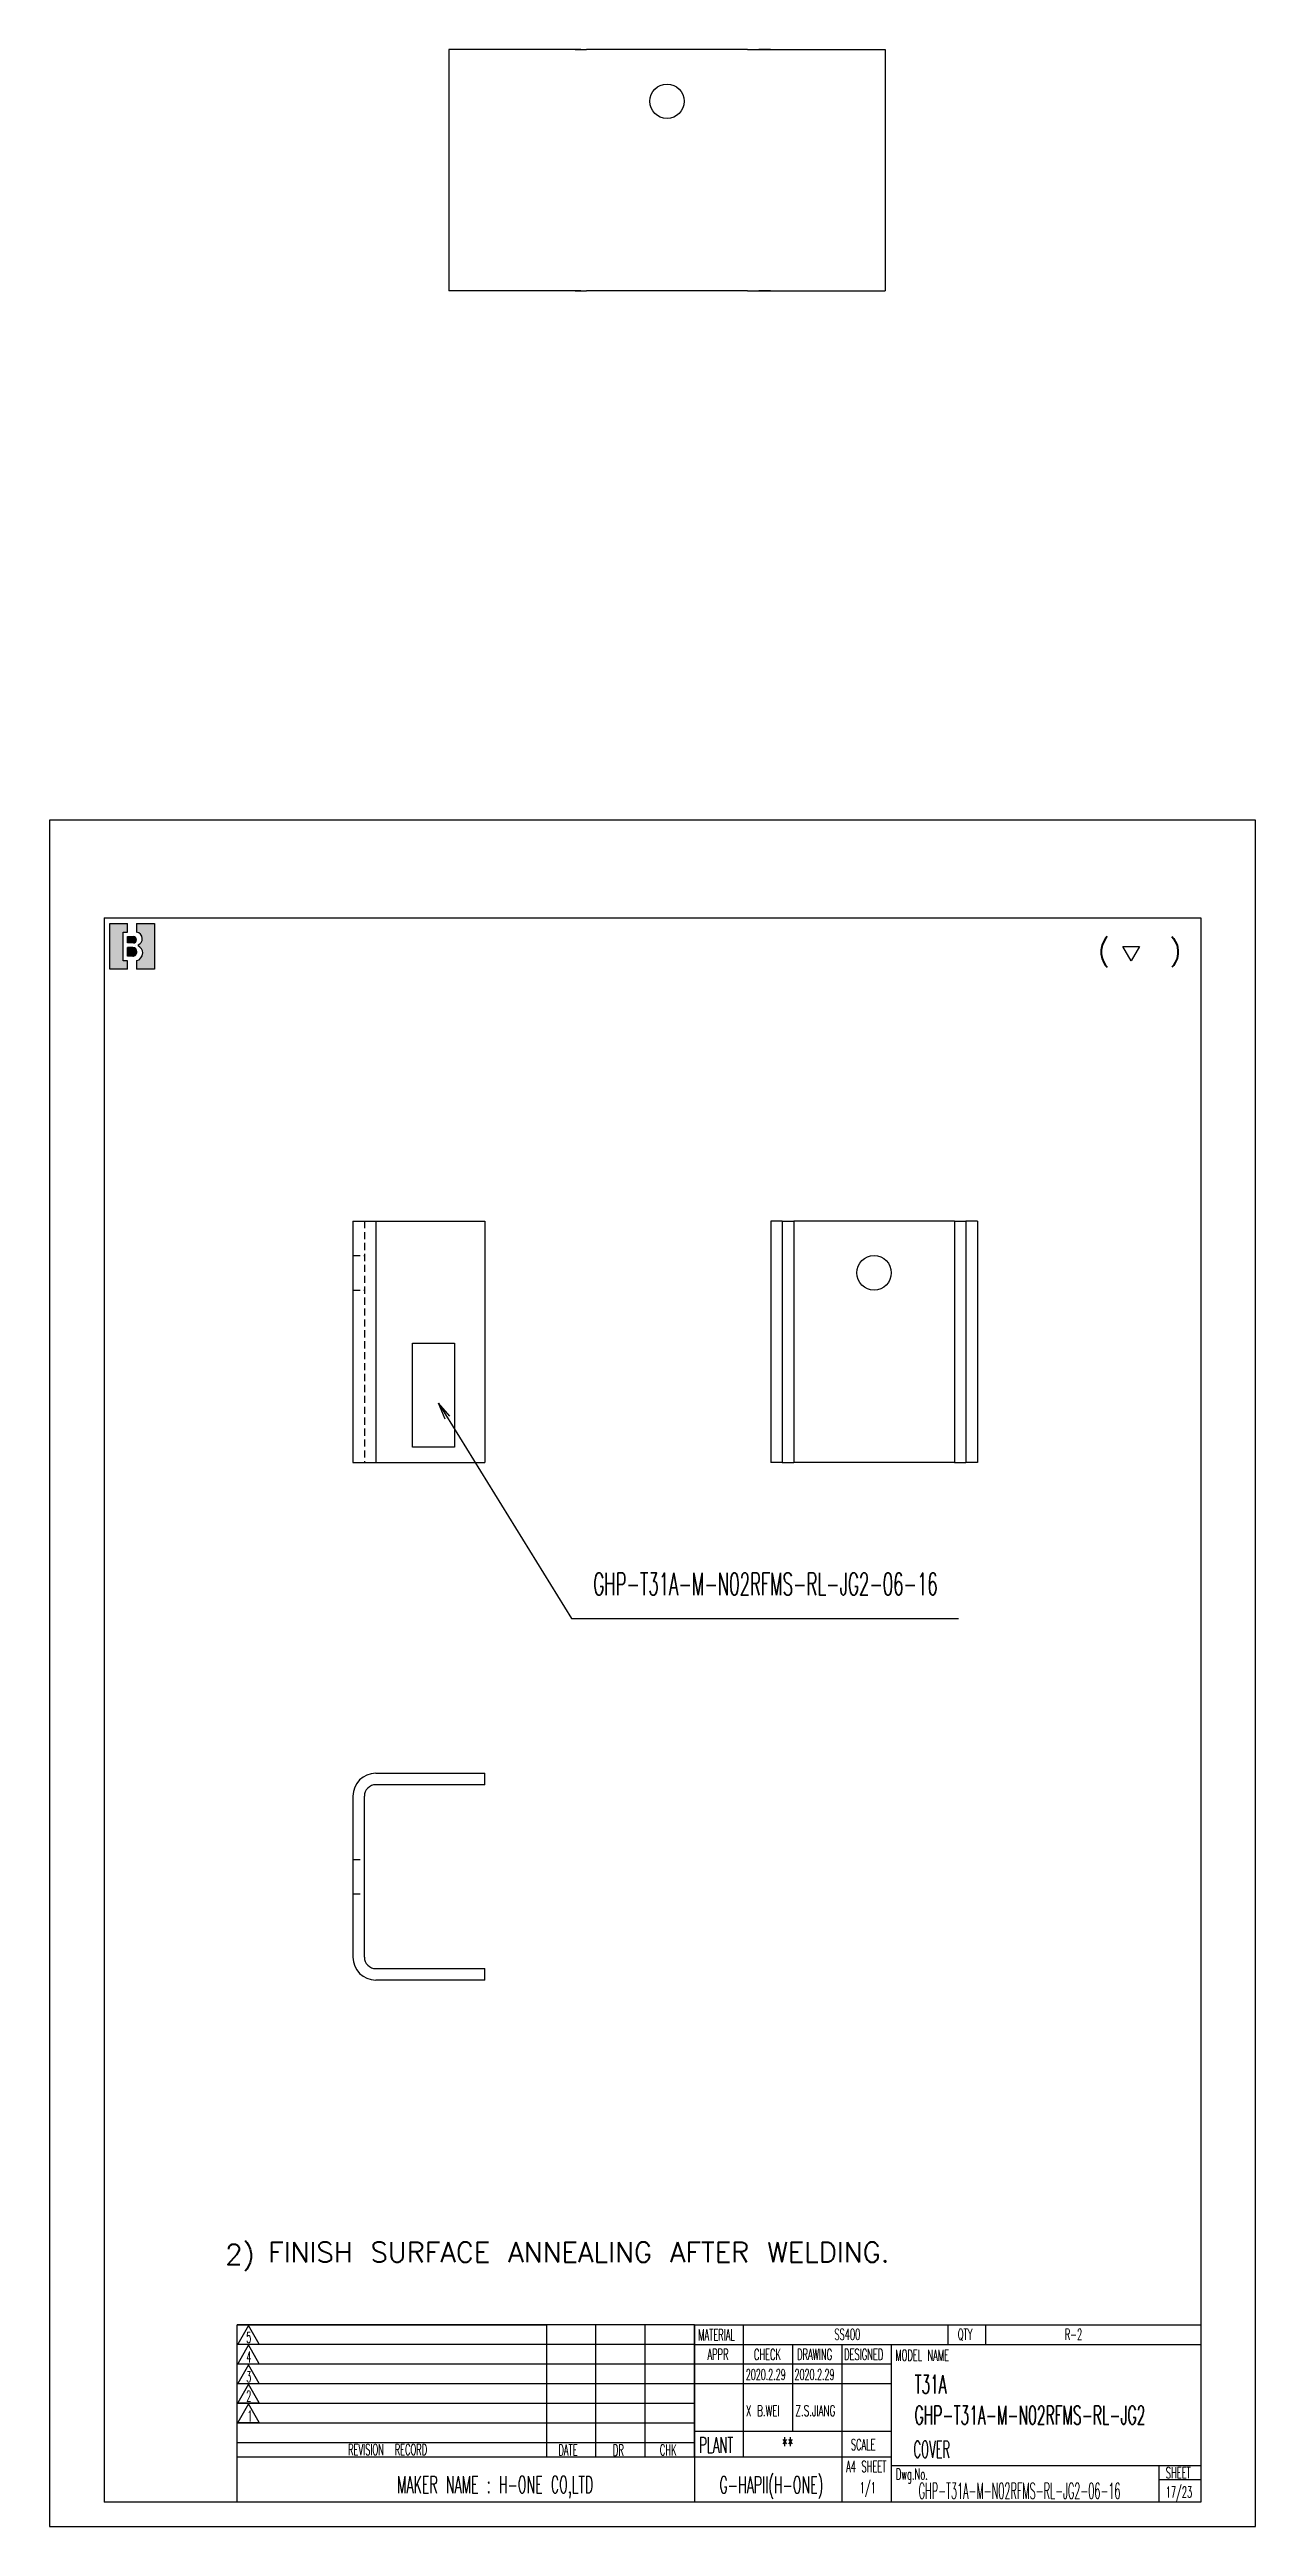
# Model space of a CAD drawing. Header units: inches. Extents: x 13596 to 14297, y 9714 to 10145.
# Drawn here: x 13596.4 to 13806.4, y 9714 to 10145.2 of the extents above; entities that cross this region are included whole.
import ezdxf

# ---------------------------------------------------------------- set-up
doc = ezdxf.new("R2010")
doc.units = ezdxf.units.IN
doc.header["$MEASUREMENT"] = 0
doc.linetypes.add('HIDDEN-HOKUTO', pattern=[3.8, 2.5, -1.3])
doc.layers.add('AM_4', color=253, linetype='Continuous', lineweight=25)
doc.layers.add('标注层', color=253, linetype='Continuous', lineweight=13)
for name, color, linetype in [('AM_HID', 1, 'HIDDEN-HOKUTO'), ('AM_VIS', 7, 'Continuous'), ('list', 3, 'Continuous'), ('title_frame', 7, 'Continuous')]:
    doc.layers.add(name, color=color, linetype=linetype)
doc.styles.add('MX_NOTE_STANDARD', font='txt.shx', dxfattribs={"bigfont": 'bigfont.shx'})
doc.styles.get("Standard").update_dxf_attribs({"font": 'txt', "bigfont": 'gbcbig.shx'})
doc.dimstyles.new('STANDARD 1-1', dxfattribs={"dimtxt": 3.5, "dimasz": 3, "dimexe": 1, "dimexo": 0, "dimgap": 1, "dimtad": 3, "dimdsep": 46, "dimtxsty": 'Standard', "dimblk1": 'OPEN', "dimblk2": 'OPEN', "dimsah": 1, "dimcen": 0, "dimclrd": 256, "dimclre": 256, "dimclrt": 3, "dimazin": 2, "dimtfac": 1, "dimtmove": 0, "dimatfit": 3, "dimldrblk": 'OPEN', "dimfxl": 1, "dimtolj": 1, "dimlwd": 25, "dimlwe": 25, "dimarcsym": 0})

msp = doc.modelspace()

# ---------------------------------------------------------------- texts
at = {"layer": 'list', "linetype": 'Continuous', "ltscale": 2}
for s, p in [('2) ', (13626.99889945701, 9759.639653271659)), ('FINISH SURFACE ANNEALING AFTER WELDING.', (13634.46496312512, 9760.013792182725))]:
    msp.add_text(s, height=3.5, dxfattribs=at).set_placement(p)
at = {"layer": 'title_frame', "color": 3, "style": 'MX_NOTE_STANDARD'}
for s, height, width, p in [('GHP-T31A-M-N02RFMS-RL-JG2-06-16', 3.866688, 0.5450000000000002, (13691.09345355257, 9876.137763205725)), ('MATERIAL', 1.933344, 0.5450000000000002, (13709.36574429449, 9746.413459723639)), ('SS400', 1.933344, 0.5450000000000002, (13733.06698435176, 9746.497385742723)), ('QTY', 1.933344, 0.5450000000000002, (13754.56674509421, 9746.497385742723)), ('R-2', 1.933344, 0.5450000000000002, (13773.19456423181, 9746.497385742723)), ('5', 1.87964, 0.5450000000000002, (13630.65389648066, 9745.989499277288)), ('4', 1.87964, 0.5450000000000002, (13630.65389648066, 9742.581753227742)), ('APPR', 1.933344, 0.5450000000000002, (13710.96142370524, 9743.011701414738)), ('CHECK', 1.933344, 0.5450000000000002, (13719.05728348051, 9743.011701414738)), ('DRAWING', 1.933344, 0.5450000000000002, (13726.57678407456, 9743.011701414738)), ('DESIGNED', 1.933344, 0.5450000000000002, (13734.76826379909, 9743.011701414738)), ('MODEL NAME', 1.933344, 0.5450000000000002, (13743.696703506, 9742.864349468871)), ('3', 1.87964, 0.5450000000000002, (13630.65389648066, 9739.122806628087)), ('2020.2.29', 1.862, 0.5450000000000002, (13717.63507993289, 9739.545356492816)), ('2020.2.29', 1.862, 0.5450000000000002, (13726.12867169617, 9739.545356492816)), ('T31A', 3.234, 0.5450000000000002, (13747.03484571307, 9737.141908823627)), ('2', 1.87964, 0.5450000000000002, (13630.65389648066, 9735.777921382016)), ('X B.WEI', 1.862, 0.6, (13717.66141141204, 9733.245502937234)), ('Z.S.JIANG', 1.862, 0.6, (13726.29318267649, 9733.245502937234)), ('1', 1.87964, 0.5450000000000002, (13630.85013855981, 9732.318974782362)), ('GHP-T31A-M-N02RFMS-RL-JG2', 3.234, 0.5450000000000002, (13747.03484571307, 9731.775548445554)), ('REVISION  RECORD', 1.933344, 0.5450000000000002, (13648.39246778416, 9726.432263349676)), ('DATE', 1.933344, 0.5450000000000002, (13685.00591639698, 9726.352408631441)), ('DR', 1.933344, 0.5450000000000002, (13694.49990435887, 9726.342190474197)), ('CHK', 1.933344, 0.5450000000000002, (13702.67654211976, 9726.374954291297)), ('PLANT', 2.6852, 0.5450000000000002, (13709.52967916917, 9726.86893092039)), ('**', 2.6852, 0.5450000000000002, (13723.88657982555, 9726.86893092039)), ('SCALE', 1.933344, 0.5450000000000002, (13735.9442388104, 9727.309548904666)), ('COVER', 2.94, 0.5, (13746.84652648035, 9725.983957067101)), ('MAKER NAME : H-ONE CO,LTD ', 2.94, 0.5450000000000002, (13656.89809741668, 9719.841673796354)), ('G-HAPII(H-ONE)', 2.94, 0.5450000000000002, (13713.0495024659, 9719.793413220714)), ('A4 SHEET', 1.933344, 0.5450000000000002, (13735.12323160272, 9723.492004853802)), ('Dwg.No.', 1.933344, 0.5450000000000002, (13743.78255859818, 9722.173106499306)), ('SHEET', 1.933344, 0.5450000000000002, (13790.78353399963, 9722.402494380423)), ('1/1', 1.933344, 0.5450000000000002, (13737.47497465576, 9719.812700624358)), ('GHP-T31A-M-N02RFMS-RL-JG2-06-16', 2.800000000000001, 0.4409999999999739, (13747.75211371811, 9718.835453449048)), ('17/23', 1.933344, 0.5450000000000002, (13790.76574418072, 9719.041569362204))]:
    msp.add_text(s, height=height, dxfattribs=dict(at, width=width)).set_placement(p)

# ---------------------------------------------------------------- blocks, each defined once
blk = doc.blocks.new('B機密ﾏｰｸ')
blk.add_hatch(color=1).paths.add_polyline_path([(0.3999999986702711, 0.8149999997779807), (0.3999999986702711, 0.9999999997779806), (-1.3297288e-09, 0.9999999997779806), (-1.3297288e-09, -2.220193e-10), (0.3999999986702711, -2.220193e-10), (0.3999999986702711, 0.1849999997779807), (0.2999999986702711, 0.1849999997779807), (0.2999999986702711, 0.8149999997779807)])
h = blk.add_hatch(color=1)
edge = h.paths.add_edge_path()
edge.add_arc((0.5299999986702706, 0.6449999997779808), 0.07, 359.9999999999989, 450)
edge.add_line((0.5299999986702706, 0.7149999997779806), (0.3999999986702711, 0.7149999997779806))
edge.add_line((0.3999999986702711, 0.7149999997779806), (0.3999999986702711, 0.5749999997779809))
edge.add_line((0.3999999986702711, 0.5749999997779809), (0.5299999986702701, 0.5749999997779809))
edge.add_arc((0.5299999986702701, 0.6449999997779808), 0.07, 270, 359.9999999999999)
h = blk.add_hatch(color=1)
edge = h.paths.add_edge_path()
edge.add_line((0.5999999986702714, 0.9999999997779806), (0.5999999986702718, 0.8142220507965398))
edge.add_arc((0.5849999986702712, 0.6699999997779816), 0.1449999999999991, -5.115907697472721e-13, 84.06222754839428, ccw=False)
edge.add_arc((0.5849999986702707, 0.6699999997779802), 0.1449999999999993, -69.82872865353448, 1.1368683772161603e-13, ccw=False)
edge.add_line((0.6349999986702715, 0.5338934238898192), (0.6349999986702711, 0.5120827805020305))
edge.add_arc((0.5699999986702688, 0.3549999997779789), 0.1700000000000021, 3.979039320256561e-13, 67.5204943905955, ccw=False)
edge.add_arc((0.5699999986702724, 0.3549999997779802), 0.1699999999999993, -79.83575137827683, 0, ccw=False)
edge.add_line((0.5999999986702714, 0.1876679944711657), (0.5999999986702714, -2.220192918400699e-10))
edge.add_line((0.5999999986702714, -2.220193e-10), (0.9999999986702712, -2.220193e-10))
edge.add_line((0.9999999986702712, -2.220193e-10), (0.9999999986702712, 0.9999999997779806))
edge.add_line((0.9999999986702712, 0.9999999997779806), (0.5999999986702714, 0.9999999997779806))
h = blk.add_hatch(color=1)
edge = h.paths.add_edge_path()
edge.add_arc((0.5149999986702705, 0.3799999997779802), 0.095, 1.018e-13, 90)
edge.add_line((0.5149999986702705, 0.4749999997779804), (0.3999999986702711, 0.4749999997779808))
edge.add_line((0.3999999986702711, 0.4749999997779808), (0.3999999986702711, 0.2849999997779809))
edge.add_line((0.3999999986702711, 0.2849999997779809), (0.5149999986702718, 0.2849999997779809))
edge.add_arc((0.5149999986702718, 0.379999999777981), 0.095, 270, 360.0000000000003)
at = {"color": 1}
for p, q in [((-1.3297288e-09, -2.220193e-10), (-1.3297288e-09, 0.9999999997779806)), ((-1.3297288e-09, 0.9999999997779806), (0.3999999986702711, 0.9999999997779806)), ((0.2999999986702711, 0.8149999997779807), (0.3999999986702711, 0.8149999997779807)), ((0.2999999986702711, 0.1849999997779807), (0.2999999986702711, 0.8149999997779807)), ((0.3999999986702711, 0.8149999997779807), (0.3999999986702711, 0.9999999997779806)), ((0.3999999986702711, 0.7149999997779806), (0.5299999986702706, 0.7149999997779806)), ((0.3999999986702711, 0.5749999997779809), (0.3999999986702711, 0.7149999997779806)), ((0.5299999986702701, 0.5749999997779809), (0.3999999986702711, 0.5749999997779809)), ((0.5999999986702714, 0.9999999997779806), (0.5999999986702718, 0.8142220507965398)), ((0.5999999986702714, 0.9999999997779806), (0.9999999986702712, 0.9999999997779806)), ((0.5999999986702705, 0.6449999997779794), (0.59999999867027, 0.6449999997779803)), ((0.7299999986702704, 0.6699999997779807), (0.7299999986702704, 0.6699999997779802)), ((0.9999999986702712, 0.9999999997779806), (0.9999999986702712, -2.220193e-10)), ((0.3999999986702711, 0.1849999997779807), (0.2999999986702711, 0.1849999997779807)), ((0.5149999986702705, 0.4749999997779804), (0.3999999986702711, 0.4749999997779808)), ((0.3999999986702711, 0.2849999997779809), (0.3999999986702711, 0.4749999997779808)), ((0.5149999986702718, 0.2849999997779809), (0.3999999986702711, 0.2849999997779809)), ((0.3999999986702711, -2.220193e-10), (0.3999999986702711, 0.1849999997779807)), ((0.5699999986702711, 0.5249999997779802), (0.5699999986702716, 0.5249999997779807)), ((0.5999999986702714, 0.1876679944711657), (0.5999999986702714, -2.220193e-10)), ((0.6099999986702707, 0.3799999997779806), (0.609999998670272, 0.3799999997779815)), ((0.6349999986702715, 0.5338934238898192), (0.6349999986702711, 0.5120827805020305)), ((0.739999998670271, 0.3549999997779802), (0.739999998670271, 0.3549999997779802)), ((0.3999999986702711, -2.220193e-10), (-1.3297288e-09, -2.220193e-10)), ((0.9999999986702712, -2.220193e-10), (0.5999999986702714, -2.220193e-10))]:
    blk.add_line(p, q, dxfattribs=at)
for centre, radius, start, end in [((0.5299999986702706, 0.6449999997779808), 0.07, 359.9999999999989, 90), ((0.5299999986702701, 0.6449999997779808), 0.07, 270, 359.9999999999999), ((0.5849999986702712, 0.6699999997779816), 0.1449999999999991, 359.9999999999995, 84.06222754839432), ((0.5849999986702707, 0.6699999997779802), 0.1449999999999993, 290.1712713464655, 1.781e-13), ((0.5149999986702705, 0.3799999997779802), 0.095, 1.018e-13, 90), ((0.5149999986702718, 0.379999999777981), 0.095, 270, 2.799e-13), ((0.5699999986702724, 0.3549999997779802), 0.1699999999999993, 280.1642486217232, 0), ((0.5699999986702688, 0.3549999997779789), 0.1700000000000021, 4.58e-13, 67.52049439059552)]:
    blk.add_arc(centre, radius, start, end, dxfattribs=at)
blk.add_attdef('B機密ﾏｰｸ', (-0.0857467348302255, 1.074949466596297), '', height=0.2)
blk = doc.blocks.new('_Open')
at = {"color": 0, "lineweight": -2}
for p, q in [((-1, 0.1666666666666667), (0, 0)), ((-1, -0.1666666666666667), (0, 0)), ((0, 0), (-1, 0))]:
    blk.add_line(p, q, dxfattribs=at)
blk = doc.blocks.new('12')
at = {"layer": 'title_frame', "color": 3, "linetype": 'Continuous'}
blk.add_lwpolyline([(20.45953957290135, 3.029106033062448), (19.01453957290136, 5.531919449999464), (21.90453957290134, 5.531919449999464)], close=True, dxfattribs=at)
blk.add_text('(   )', height=3.5, dxfattribs=at).set_placement((14.64364134312495, 3.07716278909686))

# ---------------------------------------------------------------- linework, layer by layer
at = {"layer": 'AM_4'}
for p, q in [((13653.22051322093, 9941.234669983589), (13653.22051322093, 9899.234669983589)), ((13725.97745796607, 9941.234669983589), (13725.97745796607, 9899.234669983589)), ((13753.97745796607, 9941.234669983589), (13753.97745796607, 9899.234669983589))]:
    msp.add_line(p, q, dxfattribs=at)
at = {"layer": 'AM_HID', "ltscale": 0.5}
for p, q in [((13651.22051322093, 9941.234669983589), (13651.22051322093, 9899.234669983589)), ((13653.22051322093, 9941.234669983589), (13653.22051322093, 9899.234669983589)), ((13653.22051322093, 9941.234669983589), (13653.22051322093, 9899.234669983589)), ((13653.22051322093, 9941.234669983589), (13653.22051322093, 9899.234669983589)), ((13725.97745796607, 9941.234669983589), (13725.97745796607, 9899.234669983589)), ((13753.97745796607, 9941.234669983589), (13753.97745796607, 9899.234669983589)), ((13649.22051322093, 9935.234669983589), (13651.22051322093, 9935.234669983589)), ((13649.22051322093, 9929.234669983589), (13651.22051322093, 9929.234669983589)), ((13649.22051322093, 9830.129737086694), (13651.22051322093, 9830.129737086694)), ((13649.22051322093, 9824.129737086694), (13651.22051322093, 9824.129737086694))]:
    msp.add_line(p, q, dxfattribs=at)
at = {"layer": 'AM_VIS', "ltscale": 0.475}
for p, q in [((13684.91899334952, 10145.16253047455), (13665.91899334952, 10145.16253047455)), ((13722.91899334952, 10145.16253047455), (13741.91899334952, 10145.16253047455)), ((13684.91899334952, 10103.16253047455), (13665.91899334952, 10103.16253047455)), ((13722.91899334952, 10103.16253047455), (13741.91899334952, 10103.16253047455)), ((13653.22051322093, 9941.234669983589), (13672.22051322093, 9941.234669983589)), ((13653.22051322093, 9899.234669983589), (13672.22051322093, 9899.234669983589)), ((13653.22051322093, 9845.129737086694), (13672.22051322093, 9845.129737086694)), ((13672.22051322093, 9843.129737086694), (13653.22051322093, 9843.129737086694)), ((13653.22051322093, 9811.129737086694), (13672.22051322093, 9811.129737086694)), ((13672.22051322093, 9809.129737086694), (13653.22051322093, 9809.129737086694))]:
    msp.add_line(p, q, dxfattribs=at)
at = {"layer": 'AM_VIS'}
for p, q in [((13665.91899334952, 10145.16253047455), (13665.91899334952, 10103.16253047455)), ((13717.91899334952, 10145.16253047455), (13689.91899334952, 10145.16253047455)), ((13741.91899334952, 10145.16253047455), (13741.91899334952, 10103.16253047455)), ((13717.91899334952, 10103.16253047455), (13689.91899334952, 10103.16253047455)), ((13649.22051322093, 9941.234669983589), (13649.22051322093, 9899.234669983589)), ((13672.22051322093, 9941.234669983589), (13672.22051322093, 9899.234669983589)), ((13721.97745796607, 9941.234669983589), (13721.97745796607, 9899.234669983589)), ((13723.97745796607, 9941.234669983589), (13723.97745796607, 9899.234669983589)), ((13753.97745796607, 9941.234669983589), (13725.97745796607, 9941.234669983589)), ((13755.97745796607, 9941.234669983589), (13755.97745796607, 9899.234669983589)), ((13757.97745796607, 9941.234669983589), (13757.97745796607, 9899.234669983589)), ((13753.97745796607, 9899.234669983589), (13725.97745796607, 9899.234669983589)), ((13649.22051322093, 9841.129737086694), (13649.22051322093, 9813.129737086694)), ((13651.22051322093, 9813.129737086694), (13651.22051322093, 9841.129737086694))]:
    msp.add_line(p, q, dxfattribs=at)
at = {"layer": 'AM_VIS', "ltscale": 0.1}
for p, q in [((13688.91899334952, 10145.16253047455), (13684.91899334952, 10145.16253047455)), ((13718.91899334952, 10145.16253047455), (13722.91899334952, 10145.16253047455)), ((13688.91899334952, 10103.16253047455), (13684.91899334952, 10103.16253047455)), ((13718.91899334952, 10103.16253047455), (13722.91899334952, 10103.16253047455)), ((13649.22051322093, 9941.234669983589), (13653.22051322093, 9941.234669983589)), ((13649.22051322093, 9899.234669983589), (13653.22051322093, 9899.234669983589))]:
    msp.add_line(p, q, dxfattribs=at)
at = {"layer": 'AM_VIS', "ltscale": 0.05}
for p, q in [((13687.91899334952, 10145.16253047455), (13685.91899334952, 10145.16253047455)), ((13687.91899334952, 10145.16253047455), (13689.91899334952, 10145.16253047455)), ((13717.91899334952, 10145.16253047455), (13719.91899334952, 10145.16253047455)), ((13721.91899334952, 10145.16253047455), (13719.91899334952, 10145.16253047455)), ((13687.91899334952, 10103.16253047455), (13685.91899334952, 10103.16253047455)), ((13687.91899334952, 10103.16253047455), (13689.91899334952, 10103.16253047455)), ((13717.91899334952, 10103.16253047455), (13719.91899334952, 10103.16253047455)), ((13721.91899334952, 10103.16253047455), (13719.91899334952, 10103.16253047455)), ((13723.97745796607, 9941.234669983589), (13721.97745796607, 9941.234669983589)), ((13723.97745796607, 9941.234669983589), (13725.97745796607, 9941.234669983589)), ((13753.97745796607, 9941.234669983589), (13755.97745796607, 9941.234669983589)), ((13757.97745796607, 9941.234669983589), (13755.97745796607, 9941.234669983589)), ((13723.97745796607, 9899.234669983589), (13721.97745796607, 9899.234669983589)), ((13723.97745796607, 9899.234669983589), (13725.97745796607, 9899.234669983589)), ((13753.97745796607, 9899.234669983589), (13755.97745796607, 9899.234669983589)), ((13757.97745796607, 9899.234669983589), (13755.97745796607, 9899.234669983589)), ((13672.22051322093, 9843.129737086694), (13672.22051322093, 9845.129737086694)), ((13672.22051322093, 9809.129737086694), (13672.22051322093, 9811.129737086694))]:
    msp.add_line(p, q, dxfattribs=at)
at = {"layer": 'AM_VIS'}
for centre in [(13703.91899334952, 10136.16253047455), (13739.97745796607, 9932.234669983589)]:
    msp.add_circle(centre, 3, dxfattribs=at)
for centre, radius, start, end in [((13653.22051322093, 9841.129737086694), 4, 90, 180), ((13653.22051322093, 9841.129737086694), 2, 90, 180), ((13653.22051322093, 9813.129737086694), 4, 180, 270), ((13653.22051322093, 9813.129737086694), 2, 180, 270)]:
    msp.add_arc(centre, radius, start, end, dxfattribs=at)
at = {"layer": 'list', "ltscale": 2}
msp.add_lwpolyline([(13659.59927581903, 9919.989232788123), (13666.90590330272, 9919.989232788123), (13666.90590330272, 9901.875515607257), (13659.59927581903, 9901.875515607257)], close=True, dxfattribs=at)
at = {"layer": 'title_frame'}
for p, q in [((13605.89361232904, 9994.025101466976), (13796.89361232904, 9994.025101466976)), ((13605.89361232904, 9994.025101466976), (13605.89361232904, 9718.275101466976)), ((13610.89361232904, 9994.025101466976), (13796.89361232904, 9994.025101466976)), ((13796.89361232904, 9994.025101466976), (13796.89361232904, 9718.275101466976)), ((13629.06861232904, 9718.275101466976), (13629.06861232904, 9749.145101466971)), ((13629.06861232904, 9749.145101466971), (13682.96861232904, 9749.145101466971)), ((13708.69361232904, 9749.145101466971), (13629.06861232904, 9749.145101466971)), ((13631.04866493229, 9749.024120821732), (13629.16902493229, 9745.768488841784)), ((13632.92830493229, 9745.768488841784), (13631.04866493229, 9749.024120821732)), ((13682.96861232904, 9726.115101466972), (13682.96861232904, 9749.145101466971)), ((13691.54361232905, 9726.115101466972), (13691.54361232905, 9749.145101466971)), ((13691.54361232905, 9726.115101466972), (13691.54361232905, 9749.145101466971)), ((13700.11861232905, 9726.115101466972), (13700.11861232905, 9749.145101466971)), ((13700.11861232905, 9726.115101466972), (13700.11861232905, 9749.145101466971)), ((13708.69361232904, 9749.145101466971), (13708.69361232904, 9745.715101466978)), ((13708.69361232904, 9749.145101466971), (13708.69361232904, 9718.275101466976)), ((13708.69361232904, 9749.145101466971), (13708.69361232904, 9718.275101466976)), ((13708.69361232904, 9726.115101466972), (13708.69361232904, 9749.145101466971)), ((13708.69361232904, 9749.145101466971), (13796.89361232904, 9749.145101466971)), ((13717.26861232904, 9726.115101466972), (13717.26861232904, 9749.145101466971)), ((13752.79361232905, 9749.145101466971), (13752.79361232905, 9745.715101466978)), ((13759.36621958102, 9749.145101466971), (13759.36621958102, 9745.715101466978)), ((13682.96861232904, 9745.715101466978), (13629.06861232904, 9745.715101466978)), ((13708.69361232904, 9745.715101466978), (13629.06861232904, 9745.715101466978)), ((13629.16902493229, 9745.768488841784), (13632.92830493229, 9745.768488841784)), ((13631.04866493229, 9745.616374772186), (13629.16902493229, 9742.360742792252)), ((13632.92830493229, 9742.360742792252), (13631.04866493229, 9745.616374772186)), ((13708.69361232904, 9745.715101466978), (13796.89361232904, 9745.715101466978)), ((13725.84361232904, 9730.619747501665), (13725.84361232904, 9745.715101466978)), ((13734.41861232905, 9718.275101466976), (13734.41861232905, 9745.715101466978)), ((13742.99361232905, 9718.275101466976), (13742.99361232905, 9745.715101466978)), ((13682.96861232904, 9742.28510146697), (13629.06861232904, 9742.28510146697)), ((13708.69361232904, 9742.28510146697), (13629.06861232904, 9742.28510146697)), ((13629.16902493229, 9742.360742792252), (13632.92830493229, 9742.360742792252)), ((13631.04866493229, 9742.157428172532), (13629.16902493229, 9738.901796192598)), ((13632.92830493229, 9738.901796192598), (13631.04866493229, 9742.157428172532)), ((13742.99361232905, 9742.28510146697), (13708.69361232904, 9742.28510146697)), ((13682.96861232904, 9738.855101466963), (13629.06861232904, 9738.855101466963)), ((13708.69361232904, 9738.855101466963), (13629.06861232904, 9738.855101466963)), ((13682.96861232904, 9735.42510146697), (13629.06861232904, 9735.42510146697)), ((13708.69361232904, 9735.42510146697), (13629.06861232904, 9735.42510146697)), ((13629.16902493229, 9738.901796192598), (13632.92830493229, 9738.901796192598)), ((13631.04866493229, 9738.81254292646), (13629.16902493229, 9735.556910946527)), ((13629.16902493229, 9735.556910946527), (13632.92830493229, 9735.556910946527)), ((13631.04866493229, 9735.353596326806), (13629.16902493229, 9732.097964346873)), ((13632.92830493229, 9735.556910946527), (13631.04866493229, 9738.81254292646)), ((13632.92830493229, 9732.097964346873), (13631.04866493229, 9735.353596326806)), ((13742.99361232905, 9738.855101466963), (13708.69361232904, 9738.855101466963)), ((13682.96861232904, 9731.995101466977), (13629.06861232904, 9731.995101466977)), ((13708.69361232904, 9731.995101466977), (13629.06861232904, 9731.995101466977)), ((13629.16902493229, 9732.097964346873), (13632.92830493229, 9732.097964346873)), ((13682.96861232904, 9728.56510146697), (13629.06861232904, 9728.56510146697)), ((13708.69361232904, 9728.56510146697), (13629.06861232904, 9728.56510146697)), ((13708.69361232904, 9730.619747501665), (13742.99361232905, 9730.619747501665)), ((13708.69361232904, 9726.115101466972), (13629.06861232904, 9726.115101466972)), ((13742.99361232905, 9726.115101466972), (13708.69361232904, 9726.115101466972)), ((13742.99361232905, 9724.645101466971), (13796.89361232904, 9724.645101466971)), ((13789.54361232905, 9724.645101466971), (13789.54361232905, 9718.275101466976)), ((13789.54361232905, 9722.195101466974), (13796.89361232904, 9722.195101466974)), ((13796.89361232904, 9718.275101466976), (13605.89361232904, 9718.275101466976)), ((13796.89361232904, 9718.275101466976), (13742.99361232905, 9718.275101466976))]:
    msp.add_line(p, q, dxfattribs=at)
at = {"layer": 'title_frame', "color": 4}
msp.add_lwpolyline([(13596.39361232904, 9714.025101466976), (13806.39361232904, 9714.025101466976), (13806.39361232904, 10011.02510146698), (13596.39361232904, 10011.02510146698)], close=True, dxfattribs=at)

# ---------------------------------------------------------------- block references
at = {"xscale": 7.778749999997672, "yscale": 7.9375, "zscale": 7.9375}
msp.add_blockref('B機密ﾏｰｸ', (13606.8736196233, 9985.087601468736), dxfattribs=at)
at = {"layer": 'list', "ltscale": 2}
msp.add_blockref('12', (13764.28320396302, 9983.511072343417), dxfattribs=at)

msp.set_redraw_order([(e.dxf.handle, doc.entitydb.next_handle()) for e in msp.query("TEXT MTEXT ATTDEF DIMENSION ARC_DIMENSION")])  # texts and dimensions are drawn at this point

# ---------------------------------------------------------------- leaders
at = {"layer": '标注层', "ltscale": 2}
msp.add_leader([(13664.11735515652, 9909.560760668986), (13687.2911867726, 9872.040402644763), (13754.67629479309, 9872.040402644763)], dimstyle='STANDARD 1-1', override={"dimgap": 1, "dimtad": 1}, dxfattribs=at)

doc.saveas('drawing.dxf')
